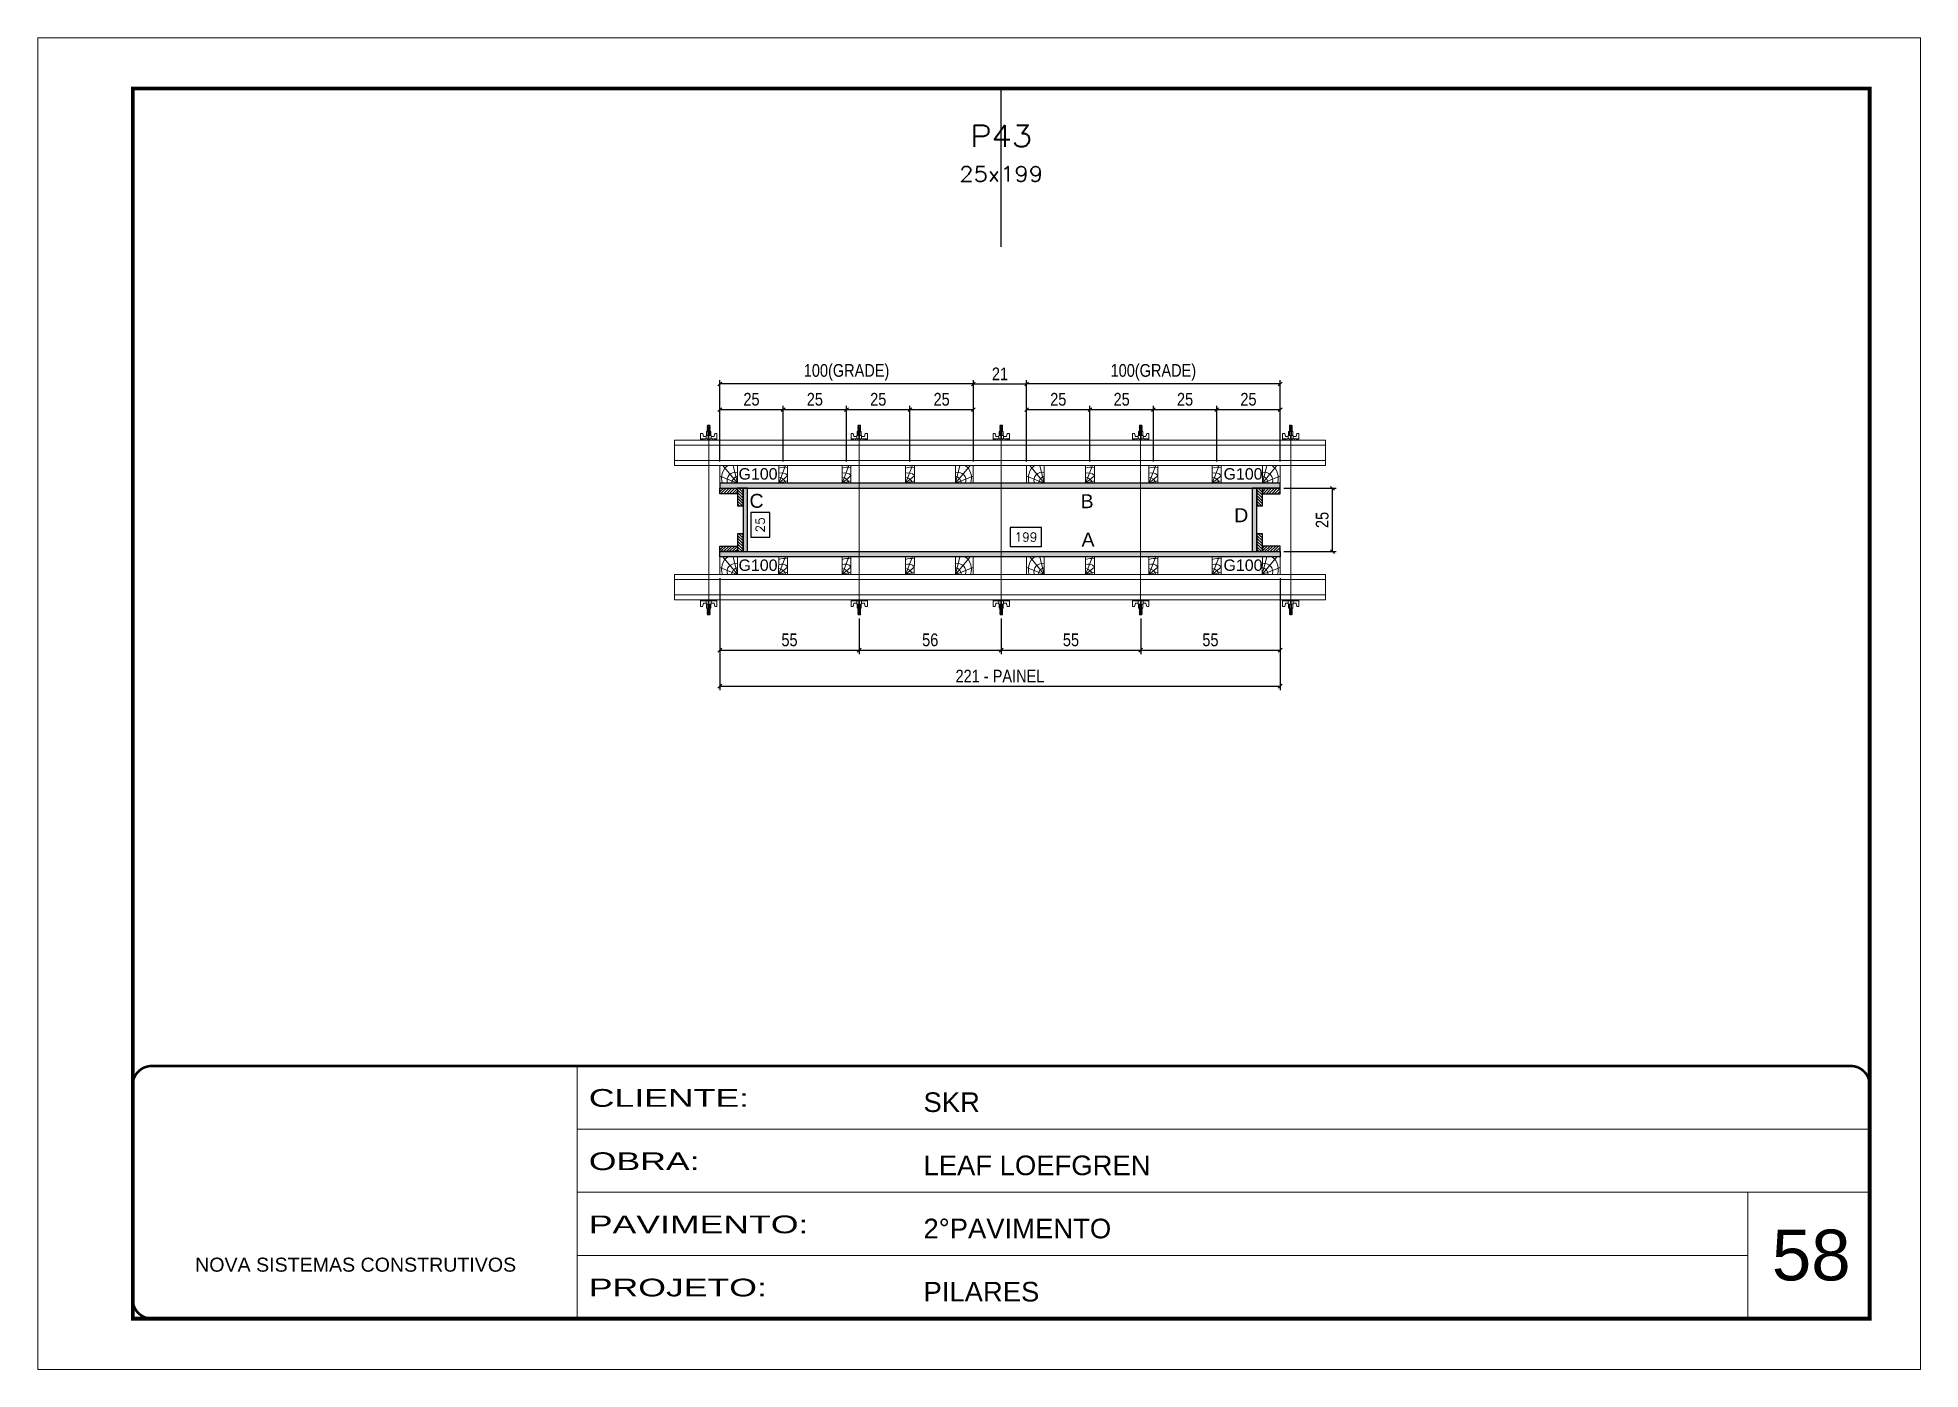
# Model space of a CAD drawing. Extents: x 14400 to 27878, y -21631 to 6985.
# Drawn here: x 15998 to 17483, y -10145 to -9095 of the extents above; entities that cross this region are included whole.
import ezdxf
from ezdxf.enums import TextEntityAlignment as Align

# ---------------------------------------------------------------- set-up
doc = ezdxf.new("R2010")
doc.units = 0
for name, pattern in [('CONTINUO', [0]), ('DASHED', [0.75, 0.5, -0.25]), ('HIDDEN', [0.375, 0.25, -0.125])]:
    doc.linetypes.add(name, pattern=pattern)
for name, color, linetype, lineweight in [('CARIMBO', 255, 'Continuous', 9), ('Folhas', 255, 'Continuous', 9), ('Hachura', 251, 'Continuous', 9), ('Madeira', 126, 'Continuous', 18), ('Perfil Metálico', 224, 'Continuous', 18), ('SARRAFO DE PRESSAO', 251, 'DASHED', 9), ('Texto Seção', 7, 'Continuous', 15)]:
    doc.layers.add(name, color=color, linetype=linetype, lineweight=lineweight)
for name, color, linetype in [('CHAPA', 1, 'Continuous'), ('COTA', 241, 'Continuous'), ('SARRAFO', 251, 'Continuous'), ('Texto de Titulo', 7, 'Continuous'), ('Texto Qtd Sarr', 242, 'Continuous'), ('TEXTO_GERAL', 7, 'Continuous')]:
    doc.layers.add(name, color=color, linetype=linetype)
doc.styles.add('ARIAL', font='arial.ttf')
doc.styles.add('COTA TECNICA 2X', font='techl___.ttf', dxfattribs={"height": 10})
doc.styles.add('ROMANS', font='romans.shx')
doc.styles.add('SANSSERIF', font='sas_____.pfb')
doc.styles.add('Tecnologia', font='')
doc.styles.get('Tecnologia').set_extended_font_data('Forgotten Futurist')
doc.dimstyles.new('SECAO PILAR', dxfattribs={"dimtxt": 10, "dimasz": 3, "dimexe": 3, "dimexo": 3, "dimgap": 3, "dimtad": 1, "dimdec": 1, "dimlfac": 0.5, "dimzin": 12, "dimdsep": 46, "dimtxsty": 'COTA TECNICA 2X', "dimblk1": 'OBLIQUE', "dimblk2": 'OBLIQUE', "dimsah": 1, "dimcen": 0.9, "dimclrd": 256, "dimclre": 256, "dimclrt": 256, "dimadec": 1, "dimazin": 3, "dimtfac": 1, "dimtdec": 1, "dimtmove": 0, "dimatfit": 3, "dimfxl": 1, "dimtolj": 1, "dimtzin": 12, "dimarcsym": 0})
doc.dimstyles.new('SECÇÃO 2', dxfattribs={"dimtxt": 7, "dimasz": 6, "dimexe": 0.18, "dimexo": 2, "dimgap": -4, "dimtad": 3, "dimdec": 1, "dimlfac": 0.5, "dimzin": 12, "dimdsep": 46, "dimtxsty": 'ROMANS', "dimblk": 'ARCHTICK', "dimcen": 0.09, "dimse1": 1, "dimse2": 1, "dimsd1": 1, "dimsd2": 1, "dimclrd": 180, "dimclre": 5, "dimclrt": 1, "dimadec": 0, "dimazin": 3, "dimtfac": 1, "dimtdec": 1, "dimtofl": 0, "dimtmove": 0, "dimatfit": 3, "dimldrblk": 'ARCHTICK', "dimfxl": 1, "dimtolj": 1, "dimtzin": 0, "dimarcsym": 0})

msp = doc.modelspace()

# ---------------------------------------------------------------- texts
at = {"layer": 'CARIMBO', "style": 'ARIAL'}
msp.add_text('58', height=40, dxfattribs=at).set_placement((17366.33, -10075.18))
at = {"layer": 'TEXTO_GERAL', "color": 0, "linetype": 'Continuous', "style": 'SANSSERIF'}
for p in [(16551.32, -9439.28), (16933.87, -9439.28), (16551.31, -9511.26), (16933.85, -9511.26)]:
    msp.add_text('G100', height=9, dxfattribs=at).set_placement(p, align=Align.MIDDLE_LEFT)
at = {"layer": 'TEXTO_GERAL', "style": 'ARIAL'}
for s, p in [('C', (16565.48, -9460.52)), ('B', (16826.23, -9460.83)), ('D', (16947.83, -9471.85)), ('A', (16826.98, -9491.06))]:
    msp.add_text(s, height=11, dxfattribs=at).set_placement(p, align=Align.MIDDLE_CENTER)

# ---------------------------------------------------------------- blocks, each defined once
blk = doc.blocks.new('9999999999')
at = {"color": 30, "linetype": 'CONTINUO'}
for p, q in [((98564.6, 34230.2), (98564.6, 34429.4)), ((98564.6, 34379.6), (99584, 34379.6)), ((98564.6, 34329.8), (99488, 34329.8)), ((99584, 34329.8), (99488, 34329.8)), ((99488, 34329.8), (99488, 34230.2)), ((98564.6, 34280), (99488, 34280))]:
    blk.add_line(p, q, dxfattribs=at)
at = {"color": 30, "linetype": 'CONTINUO', "const_width": 2}
blk.add_lwpolyline([(99584, 34230.2), (99584, 34414.4, 0.414214), (99569, 34429.4), (98229, 34429.4, 0.414214), (98214, 34414.4), (98214, 34245.2, 0.414214), (98229, 34230.2), (99584, 34230.2)], format="xyb", dxfattribs=at)
at = {"layer": 'Folhas'}
blk.add_lwpolyline([(98139, 34190.2), (99624, 34190.2), (99624, 35240.2), (98139, 35240.2)], close=True, dxfattribs=at)
at = {"layer": 'Folhas', "color": 30, "const_width": 3}
blk.add_lwpolyline([(98214, 34230.2), (99584, 34230.2), (99584, 35200.2), (98214, 35200.2)], close=True, dxfattribs=at)
at = {"color": 7, "linetype": 'Continuous', "ltscale": 5, "style": 'ARIAL'}
for s, height, p in [('SKR', 15.48, (98837.7, 34393.1)), ('LEAF LOEFGREN', 15.483, (98837.7, 34343.3)), ('2°PAVIMENTO', 15.483, (98837.7, 34293.5)), ('NOVA SISTEMAS CONSTRUTIVOS', 11.059, (98263.2, 34267.2)), ('PILARES', 15.48, (98837.7, 34243.7))]:
    blk.add_text(s, height=height, dxfattribs=at).set_placement(p)
at = {"layer": 'Folhas', "color": 7, "style": 'Tecnologia', "width": 1.5}
for s, p in [('CLIENTE:', (98573.7, 34397.2)), ('OBRA:', (98573.7, 34347.3)), ('PAVIMENTO:', (98573.7, 34297.5)), ('PROJETO:', (98573.7, 34247.7))]:
    blk.add_text(s, height=14, dxfattribs=at).set_placement(p)
blk = doc.blocks.new('*D1756')
at = {"layer": 'COTA', "color": 180, "lineweight": -2, "transparency": 16777216}
for p, q in [((16575.9, -9469.8), (16560.9, -9469.8)), ((16560.9, -9469.8), (16560.9, -9489.2)), ((16575.9, -9489.2), (16575.9, -9469.8)), ((16560.9, -9489.2), (16575.9, -9489.2))]:
    blk.add_line(p, q, dxfattribs=at)
at = {"layer": 'Defpoints', "color": 0, "transparency": 16777216}
for p in [(16575.8, -9450.6), (16575.8, -9500.6), (16579.9, -9500.6)]:
    blk.add_point(p, dxfattribs=at)
at = {"layer": 'COTA', "color": 1, "transparency": 16777216, "insert": (16568.4, -9479.5), "char_height": 7, "attachment_point": 5, "rotation": 90, "style": 'ROMANS'}
blk.add_mtext('\\A1;25', dxfattribs=at)
blk = doc.blocks.new('_ArchTick')
at = {"color": 0, "linetype": 'ByBlock', "const_width": 0.15}
blk.add_lwpolyline([(-0.5, -0.5), (0.5, 0.5)], dxfattribs=at)
blk = doc.blocks.new('*D1757')
at = {"layer": 'COTA', "color": 180, "lineweight": -2, "transparency": 16777216}
for p, q in [((16790.3, -9481.6), (16765.6, -9481.6)), ((16765.6, -9481.6), (16765.6, -9496.6)), ((16790.3, -9496.6), (16790.3, -9481.6)), ((16765.6, -9496.6), (16790.3, -9496.6))]:
    blk.add_line(p, q, dxfattribs=at)
at = {"layer": 'Defpoints', "color": 0, "transparency": 16777216}
for p in [(16558.5, -9500.6), (16956.5, -9500.6), (16956.5, -9500.6)]:
    blk.add_point(p, dxfattribs=at)
at = {"layer": 'COTA', "color": 1, "transparency": 16777216, "insert": (16778, -9489.1), "char_height": 7, "attachment_point": 5, "style": 'ROMANS'}
blk.add_mtext('\\A1;199', dxfattribs=at)
blk = doc.blocks.new('_Oblique')
at = {"color": 0, "linetype": 'ByBlock', "lineweight": -2}
blk.add_line((-0.5, -0.5), (0.5, 0.5), dxfattribs=at)
blk = doc.blocks.new('*D1758')
at = {"layer": 'COTA', "lineweight": -2, "transparency": 16777216}
for p, q in [((16536.5, -9521.6), (16536.5, -9609.7)), ((16978.5, -9521.5), (16978.5, -9609.7)), ((16536.5, -9606.7), (16978.5, -9606.7))]:
    blk.add_line(p, q, dxfattribs=at)
at = {"layer": 'Defpoints', "color": 0, "transparency": 16777216}
for p in [(16536.5, -9518.6), (16978.5, -9518.5), (16978.5, -9606.7)]:
    blk.add_point(p, dxfattribs=at)
at = {"layer": 'COTA', "lineweight": -2, "transparency": 16777216, "xscale": 3, "yscale": 3, "zscale": 3, "rotation": 180}
blk.add_blockref('_Oblique', (16536.5, -9606.7), dxfattribs=at)
at = {"layer": 'COTA', "lineweight": -2, "transparency": 16777216, "xscale": 3, "yscale": 3, "zscale": 3}
blk.add_blockref('_Oblique', (16978.5, -9606.7), dxfattribs=at)
at = {"layer": 'COTA', "transparency": 16777216, "insert": (16757.5, -9598.7), "char_height": 10, "attachment_point": 5, "style": 'COTA TECNICA 2X'}
blk.add_mtext('\\A1;221 - PAINEL', dxfattribs=at)
blk = doc.blocks.new('*D1759')
at = {"layer": 'COTA', "lineweight": -2, "transparency": 16777216}
for p, q in [((16536.5, -9521.6), (16536.5, -9581.3)), ((16646.5, -9553.3), (16646.5, -9581.3)), ((16536.5, -9578.3), (16646.5, -9578.3))]:
    blk.add_line(p, q, dxfattribs=at)
at = {"layer": 'Defpoints', "color": 0, "transparency": 16777216}
for p in [(16536.5, -9518.6), (16646.5, -9550.3), (16646.5, -9578.3)]:
    blk.add_point(p, dxfattribs=at)
at = {"layer": 'COTA', "lineweight": -2, "transparency": 16777216, "xscale": 3, "yscale": 3, "zscale": 3, "rotation": 180}
blk.add_blockref('_Oblique', (16536.5, -9578.3), dxfattribs=at)
at = {"layer": 'COTA', "lineweight": -2, "transparency": 16777216, "xscale": 3, "yscale": 3, "zscale": 3}
blk.add_blockref('_Oblique', (16646.5, -9578.3), dxfattribs=at)
at = {"layer": 'COTA', "transparency": 16777216, "insert": (16591.5, -9570.2), "char_height": 10, "attachment_point": 5, "style": 'COTA TECNICA 2X'}
blk.add_mtext('\\A1;55', dxfattribs=at)
blk = doc.blocks.new('*D1760')
at = {"layer": 'COTA', "lineweight": -2, "transparency": 16777216}
for p, q in [((16978.5, -9521.6), (16978.5, -9581.3)), ((16868.5, -9553.3), (16868.5, -9581.3)), ((16868.5, -9578.3), (16978.5, -9578.3))]:
    blk.add_line(p, q, dxfattribs=at)
at = {"layer": 'Defpoints', "color": 0, "transparency": 16777216}
for p in [(16978.5, -9518.6), (16868.5, -9550.3), (16978.5, -9578.3)]:
    blk.add_point(p, dxfattribs=at)
at = {"layer": 'COTA', "lineweight": -2, "transparency": 16777216, "xscale": 3, "yscale": 3, "zscale": 3, "rotation": 180}
blk.add_blockref('_Oblique', (16868.5, -9578.3), dxfattribs=at)
at = {"layer": 'COTA', "lineweight": -2, "transparency": 16777216, "xscale": 3, "yscale": 3, "zscale": 3}
blk.add_blockref('_Oblique', (16978.5, -9578.3), dxfattribs=at)
at = {"layer": 'COTA', "transparency": 16777216, "insert": (16923.5, -9570.2), "char_height": 10, "attachment_point": 5, "style": 'COTA TECNICA 2X'}
blk.add_mtext('\\A1;55', dxfattribs=at)
blk = doc.blocks.new('C')
at = {"layer": 'Hachura', "color": 0}
for p, q in [((0, 3.22), (0, -3.22)), ((0.45, 3.22), (0, 3.22)), ((0.46, 3.16), (0, 3.16)), ((0.46, 3.05), (0, 3.05)), ((0.46, 2.88), (0, 2.88)), ((0, 2.75), (0, -1.16)), ((0.46, 2.65), (0, 2.65)), ((0.46, 2.23), (0, 2.23)), ((0.46, 1.51), (0, 1.51)), ((0.39, 0.49), (0.17, 0.49)), ((0.45, -3.23), (0.45, 3.22)), ((0.45, 3.22), (2.58, 3.22)), ((1.74, 0.97), (0.45, 0.97)), ((1.45, 0.1), (0.45, 0.1)), ((1.35, 1.94), (1.35, 0.96)), ((2.58, 2.39), (1.47, 2.09)), ((1.74, -0.97), (1.74, 0.97)), ((1.74, 0.97), (1.74, 0.84)), ((1.74, 0.97), (1.74, 0.84)), ((1.74, 0.84), (3.35, 0.84)), ((3.35, 0.45), (1.74, 0.45)), ((2.58, 3.22), (2.58, 2.39)), ((3.32, 0.84), (3.32, -0.84)), ((3.35, 0.84), (3.35, -0.84)), ((3.68, 0.45), (3.35, 0.45)), ((3.84, -0.52), (3.35, 0.45)), ((3.35, 0.06), (3.67, -0.57)), ((3.68, 0.45), (4.16, -0.52)), ((3.72, 0.5), (4.25, -0.57)), ((4.37, -0.55), (3.83, 0.53)), ((4.15, 0.45), (3.93, 0.45)), ((4.42, -0.52), (3.93, 0.45)), ((4.15, 0.45), (4.26, 0.45)), ((4.26, 0.45), (4.74, -0.52)), ((4.3, 0.5), (4.83, -0.57)), ((4.95, -0.55), (4.41, 0.53)), ((4.51, 0.45), (4.84, 0.45)), ((5, -0.52), (4.51, 0.45)), ((4.84, 0.45), (5.32, -0.52)), ((4.88, 0.5), (5.41, -0.57)), ((5.53, -0.55), (4.99, 0.53)), ((5.58, -0.52), (5.09, 0.45)), ((5.42, 0.45), (5.09, 0.45)), ((5.58, -0.52), (5.09, 0.45)), ((5.42, 0.45), (5.74, -0.19)), ((5.46, 0.5), (5.74, -0.07)), ((5.74, 0.19), (5.57, 0.53)), ((5.74, 0.32), (5.68, 0.45)), ((5.68, 0.45), (5.74, 0.45)), ((5.74, 0.45), (5.9, 0.29)), ((5.74, 0.45), (5.74, -0.52)), ((5.9, -0.36), (5.9, 0.29)), ((0.45, 0), (0, 0)), ((0.46, -1.52), (0, -1.52)), ((0.46, -2.23), (0, -2.23)), ((0.46, -2.65), (0, -2.65)), ((0.46, -2.88), (0, -2.88)), ((0.46, -3.05), (0, -3.05)), ((0.46, -3.16), (0, -3.16)), ((0, -3.22), (2.57, -3.22)), ((0.08, -0.48), (0.29, -0.48)), ((0.29, -0.48), (0.4, -0.48)), ((0.45, 0), (0.45, -0.97)), ((0.45, -0.16), (1.45, -0.16)), ((0.45, -0.65), (0.45, -0.32)), ((0.45, -3.23), (0.45, -0.65)), ((0.45, -0.97), (1.74, -0.97)), ((1.35, -1.94), (1.35, -0.97)), ((2.58, -2.39), (1.47, -2.1)), ((3.35, -0.32), (1.74, -0.32)), ((3.35, -0.84), (1.74, -0.84)), ((2.58, -3.23), (2.58, -2.39)), ((3.35, -0.07), (3.58, -0.52)), ((3.35, -0.52), (3.58, -0.52)), ((3.84, -0.52), (4.16, -0.52)), ((4.42, -0.52), (4.74, -0.52)), ((4.63, -0.52), (4.74, -0.52)), ((5, -0.52), (5.32, -0.52)), ((5.58, -0.52), (5.74, -0.52)), ((5.74, -0.52), (5.9, -0.36)), ((5.74, -0.52), (5.74, -0.52))]:
    blk.add_line(p, q, dxfattribs=at)
for centre, radius, start, end in [((1.52, 1.94), 0.161, 104.74356, 180), ((1.44, -0.03), 0.129, 272.69497, 87.30503), ((3.81, 0.39), 0.143, 25.56881, 154.43119), ((4.39, 0.39), 0.143, 25.56881, 154.43119), ((4.97, 0.39), 0.143, 25.56881, 154.43119), ((5.55, 0.39), 0.143, 25.56881, 154.43119), ((0.17, -0.37), 0.174, 221.74404, 317.85924), ((1.52, -1.94), 0.161, 180, 255.25644), ((3.71, -0.4), 0.174, 222.14076, 318.25596), ((4.29, -0.4), 0.174, 222.14076, 318.25596), ((4.87, -0.4), 0.174, 222.14076, 318.25596), ((5.45, -0.4), 0.174, 222.14076, 318.25596), ((5.61, -0.4), 0.174, 317.85924, 318.25596)]:
    blk.add_arc(centre, radius, start, end, dxfattribs=at)
blk = doc.blocks.new('*D1761')
at = {"layer": 'COTA', "lineweight": -2, "transparency": 16777216}
for p, q in [((16758.5, -9553.3), (16758.5, -9581.3)), ((16868.5, -9553.3), (16868.5, -9581.3)), ((16758.5, -9578.3), (16868.5, -9578.3))]:
    blk.add_line(p, q, dxfattribs=at)
at = {"layer": 'Defpoints', "color": 0, "transparency": 16777216}
for p in [(16758.5, -9550.3), (16868.5, -9550.3), (16868.5, -9578.3)]:
    blk.add_point(p, dxfattribs=at)
at = {"layer": 'COTA', "lineweight": -2, "transparency": 16777216, "xscale": 3, "yscale": 3, "zscale": 3, "rotation": 180}
blk.add_blockref('_Oblique', (16758.5, -9578.3), dxfattribs=at)
at = {"layer": 'COTA', "lineweight": -2, "transparency": 16777216, "xscale": 3, "yscale": 3, "zscale": 3}
blk.add_blockref('_Oblique', (16868.5, -9578.3), dxfattribs=at)
at = {"layer": 'COTA', "transparency": 16777216, "insert": (16813.5, -9570.2), "char_height": 10, "attachment_point": 5, "style": 'COTA TECNICA 2X'}
blk.add_mtext('\\A1;55', dxfattribs=at)
blk = doc.blocks.new('*D1762')
at = {"layer": 'COTA', "lineweight": -2, "transparency": 16777216}
for p, q in [((16981.5, -9450.6), (17022.8, -9450.6)), ((17019.8, -9500.6), (17019.8, -9450.6)), ((16981.5, -9500.6), (17022.8, -9500.6))]:
    blk.add_line(p, q, dxfattribs=at)
at = {"layer": 'Defpoints', "color": 0, "transparency": 16777216}
for p in [(16978.5, -9450.6), (17019.8, -9450.6), (16978.5, -9500.6)]:
    blk.add_point(p, dxfattribs=at)
at = {"layer": 'COTA', "lineweight": -2, "transparency": 16777216, "xscale": 3, "yscale": 3, "zscale": 3}
for p, rotation in [((17019.8, -9450.6), 90), ((17019.8, -9500.6), 270)]:
    blk.add_blockref('_Oblique', p, dxfattribs=dict(at, rotation=rotation))
at = {"layer": 'COTA', "transparency": 16777216, "insert": (17011.7, -9475.6), "char_height": 10, "attachment_point": 5, "rotation": 90, "style": 'COTA TECNICA 2X'}
blk.add_mtext('\\A1;25', dxfattribs=at)
blk = doc.blocks.new('*D1763')
at = {"layer": 'COTA', "lineweight": -2, "transparency": 16777216}
for p, q in [((16646.5, -9553.3), (16646.5, -9581.3)), ((16758.5, -9553.3), (16758.5, -9581.3)), ((16646.5, -9578.3), (16758.5, -9578.3))]:
    blk.add_line(p, q, dxfattribs=at)
at = {"layer": 'Defpoints', "color": 0, "transparency": 16777216}
for p in [(16646.5, -9550.3), (16758.5, -9550.3), (16758.5, -9578.3)]:
    blk.add_point(p, dxfattribs=at)
at = {"layer": 'COTA', "lineweight": -2, "transparency": 16777216, "xscale": 3, "yscale": 3, "zscale": 3, "rotation": 180}
blk.add_blockref('_Oblique', (16646.5, -9578.3), dxfattribs=at)
at = {"layer": 'COTA', "lineweight": -2, "transparency": 16777216, "xscale": 3, "yscale": 3, "zscale": 3}
blk.add_blockref('_Oblique', (16758.5, -9578.3), dxfattribs=at)
at = {"layer": 'COTA', "transparency": 16777216, "insert": (16702.5, -9570.2), "char_height": 10, "attachment_point": 5, "style": 'COTA TECNICA 2X'}
blk.add_mtext('\\A1;56', dxfattribs=at)
blk = doc.blocks.new('PONTALETE')
at = {"layer": 'Madeira'}
for q in [(2.71, 7), (7, 5.76), (7, 1.74)]:
    blk.add_line((0, 0), q, dxfattribs=at)
blk.add_lwpolyline([(0, 0), (7, 0), (7, 7), (0, 7)], close=True, dxfattribs=at)
for centre, radius, start, end in [((2.04, 0.06), 6.23, 37.28179, 109.09128), ((1.09, 0.9), 3.19, 343.60304, 109.98471), ((-0.21, -0.78), 3.09, 14.63219, 86.0383)]:
    blk.add_arc(centre, radius, start, end, dxfattribs=at)
blk = doc.blocks.new('MEIO PONTALETE')
at = {"layer": 'Madeira'}
for q in [(2.71, 7), (3.5, 2.88), (3.5, 0.87)]:
    blk.add_line((0, 0), q, dxfattribs=at)
blk.add_lwpolyline([(0, 0), (3.5, 0), (3.5, 7), (0, 7)], close=True, dxfattribs=at)
for centre, radius, start, end in [((2.04, 0.06), 6.23, 76.44987, 109.09128), ((1.09, 0.9), 3.19, 40.90626, 109.98471), ((-0.21, -0.78), 3.09, 14.63219, 86.0383)]:
    blk.add_arc(centre, radius, start, end, dxfattribs=at)
blk = doc.blocks.new('*D1752')
at = {"layer": 'COTA', "lineweight": -2, "transparency": 16777216}
for p, q in [((16778.5, -9429.6), (16778.5, -9385.6)), ((16778.5, -9388.6), (16828.5, -9388.6)), ((16828.5, -9429.6), (16828.5, -9385.6))]:
    blk.add_line(p, q, dxfattribs=at)
at = {"layer": 'Defpoints', "color": 0, "transparency": 16777216}
for p in [(16828.5, -9388.6), (16778.5, -9432.6), (16828.5, -9432.6)]:
    blk.add_point(p, dxfattribs=at)
at = {"layer": 'COTA', "lineweight": -2, "transparency": 16777216, "xscale": 3, "yscale": 3, "zscale": 3, "rotation": 180}
blk.add_blockref('_Oblique', (16778.5, -9388.6), dxfattribs=at)
at = {"layer": 'COTA', "lineweight": -2, "transparency": 16777216, "xscale": 3, "yscale": 3, "zscale": 3}
blk.add_blockref('_Oblique', (16828.5, -9388.6), dxfattribs=at)
at = {"layer": 'COTA', "transparency": 16777216, "insert": (16803.5, -9380.5), "char_height": 10, "attachment_point": 5, "style": 'COTA TECNICA 2X'}
blk.add_mtext('\\A1;25', dxfattribs=at)
blk = doc.blocks.new('*D1753')
at = {"layer": 'COTA', "lineweight": -2, "transparency": 16777216}
for p, q in [((16778.5, -9429.6), (16778.5, -9365.4)), ((16978.5, -9368.4), (16778.5, -9368.4)), ((16978.5, -9429.6), (16978.5, -9365.4))]:
    blk.add_line(p, q, dxfattribs=at)
at = {"layer": 'Defpoints', "color": 0, "transparency": 16777216}
for p in [(16778.5, -9368.4), (16778.5, -9432.6), (16978.5, -9432.6)]:
    blk.add_point(p, dxfattribs=at)
at = {"layer": 'COTA', "lineweight": -2, "transparency": 16777216, "xscale": 3, "yscale": 3, "zscale": 3, "rotation": 180}
blk.add_blockref('_Oblique', (16778.5, -9368.4), dxfattribs=at)
at = {"layer": 'COTA', "lineweight": -2, "transparency": 16777216, "xscale": 3, "yscale": 3, "zscale": 3}
blk.add_blockref('_Oblique', (16978.5, -9368.4), dxfattribs=at)
at = {"layer": 'COTA', "transparency": 16777216, "insert": (16878.5, -9359.2), "char_height": 10, "attachment_point": 5, "style": 'COTA TECNICA 2X'}
blk.add_mtext('\\A1;100(GRADE)', dxfattribs=at)
blk = doc.blocks.new('*D1764')
at = {"layer": 'COTA', "lineweight": -2, "transparency": 16777216}
for p, q in [((16828.5, -9429.6), (16828.5, -9385.6)), ((16828.5, -9388.6), (16878.5, -9388.6)), ((16878.5, -9429.6), (16878.5, -9385.6))]:
    blk.add_line(p, q, dxfattribs=at)
at = {"layer": 'Defpoints', "color": 0, "transparency": 16777216}
for p in [(16878.5, -9388.6), (16828.5, -9432.6), (16878.5, -9432.6)]:
    blk.add_point(p, dxfattribs=at)
at = {"layer": 'COTA', "lineweight": -2, "transparency": 16777216, "xscale": 3, "yscale": 3, "zscale": 3, "rotation": 180}
blk.add_blockref('_Oblique', (16828.5, -9388.6), dxfattribs=at)
at = {"layer": 'COTA', "lineweight": -2, "transparency": 16777216, "xscale": 3, "yscale": 3, "zscale": 3}
blk.add_blockref('_Oblique', (16878.5, -9388.6), dxfattribs=at)
at = {"layer": 'COTA', "transparency": 16777216, "insert": (16853.5, -9380.5), "char_height": 10, "attachment_point": 5, "style": 'COTA TECNICA 2X'}
blk.add_mtext('\\A1;25', dxfattribs=at)
blk = doc.blocks.new('*D1765')
at = {"layer": 'COTA', "lineweight": -2, "transparency": 16777216}
for p, q in [((16878.5, -9429.6), (16878.5, -9385.6)), ((16878.5, -9388.6), (16928.5, -9388.6)), ((16928.5, -9429.6), (16928.5, -9385.6))]:
    blk.add_line(p, q, dxfattribs=at)
at = {"layer": 'Defpoints', "color": 0, "transparency": 16777216}
for p in [(16928.5, -9388.6), (16878.5, -9432.6), (16928.5, -9432.6)]:
    blk.add_point(p, dxfattribs=at)
at = {"layer": 'COTA', "lineweight": -2, "transparency": 16777216, "xscale": 3, "yscale": 3, "zscale": 3, "rotation": 180}
blk.add_blockref('_Oblique', (16878.5, -9388.6), dxfattribs=at)
at = {"layer": 'COTA', "lineweight": -2, "transparency": 16777216, "xscale": 3, "yscale": 3, "zscale": 3}
blk.add_blockref('_Oblique', (16928.5, -9388.6), dxfattribs=at)
at = {"layer": 'COTA', "transparency": 16777216, "insert": (16903.5, -9380.5), "char_height": 10, "attachment_point": 5, "style": 'COTA TECNICA 2X'}
blk.add_mtext('\\A1;25', dxfattribs=at)
blk = doc.blocks.new('*D1766')
at = {"layer": 'COTA', "lineweight": -2, "transparency": 16777216}
for p, q in [((16928.5, -9429.6), (16928.5, -9385.6)), ((16928.5, -9388.6), (16978.5, -9388.6)), ((16978.5, -9429.6), (16978.5, -9385.6))]:
    blk.add_line(p, q, dxfattribs=at)
at = {"layer": 'Defpoints', "color": 0, "transparency": 16777216}
for p in [(16978.5, -9388.6), (16928.5, -9432.6), (16978.5, -9432.6)]:
    blk.add_point(p, dxfattribs=at)
at = {"layer": 'COTA', "lineweight": -2, "transparency": 16777216, "xscale": 3, "yscale": 3, "zscale": 3, "rotation": 180}
blk.add_blockref('_Oblique', (16928.5, -9388.6), dxfattribs=at)
at = {"layer": 'COTA', "lineweight": -2, "transparency": 16777216, "xscale": 3, "yscale": 3, "zscale": 3}
blk.add_blockref('_Oblique', (16978.5, -9388.6), dxfattribs=at)
at = {"layer": 'COTA', "transparency": 16777216, "insert": (16953.5, -9380.5), "char_height": 10, "attachment_point": 5, "style": 'COTA TECNICA 2X'}
blk.add_mtext('\\A1;25', dxfattribs=at)
blk = doc.blocks.new('*D1754')
at = {"layer": 'COTA', "lineweight": -2, "transparency": 16777216}
for p, q in [((16536.5, -9429.6), (16536.5, -9385.6)), ((16536.5, -9388.6), (16586.5, -9388.6)), ((16586.5, -9429.6), (16586.5, -9385.6))]:
    blk.add_line(p, q, dxfattribs=at)
at = {"layer": 'Defpoints', "color": 0, "transparency": 16777216}
for p in [(16586.5, -9388.6), (16536.5, -9432.6), (16586.5, -9432.6)]:
    blk.add_point(p, dxfattribs=at)
at = {"layer": 'COTA', "lineweight": -2, "transparency": 16777216, "xscale": 3, "yscale": 3, "zscale": 3, "rotation": 180}
blk.add_blockref('_Oblique', (16536.5, -9388.6), dxfattribs=at)
at = {"layer": 'COTA', "lineweight": -2, "transparency": 16777216, "xscale": 3, "yscale": 3, "zscale": 3}
blk.add_blockref('_Oblique', (16586.5, -9388.6), dxfattribs=at)
at = {"layer": 'COTA', "transparency": 16777216, "insert": (16561.5, -9380.5), "char_height": 10, "attachment_point": 5, "style": 'COTA TECNICA 2X'}
blk.add_mtext('\\A1;25', dxfattribs=at)
blk = doc.blocks.new('*D1755')
at = {"layer": 'COTA', "lineweight": -2, "transparency": 16777216}
for p, q in [((16536.5, -9429.6), (16536.5, -9365.4)), ((16736.5, -9368.4), (16536.5, -9368.4)), ((16736.5, -9429.6), (16736.5, -9365.4))]:
    blk.add_line(p, q, dxfattribs=at)
at = {"layer": 'Defpoints', "color": 0, "transparency": 16777216}
for p in [(16536.5, -9368.4), (16536.5, -9432.6), (16736.5, -9432.6)]:
    blk.add_point(p, dxfattribs=at)
at = {"layer": 'COTA', "lineweight": -2, "transparency": 16777216, "xscale": 3, "yscale": 3, "zscale": 3, "rotation": 180}
blk.add_blockref('_Oblique', (16536.5, -9368.4), dxfattribs=at)
at = {"layer": 'COTA', "lineweight": -2, "transparency": 16777216, "xscale": 3, "yscale": 3, "zscale": 3}
blk.add_blockref('_Oblique', (16736.5, -9368.4), dxfattribs=at)
at = {"layer": 'COTA', "transparency": 16777216, "insert": (16636.5, -9359.2), "char_height": 10, "attachment_point": 5, "style": 'COTA TECNICA 2X'}
blk.add_mtext('\\A1;100(GRADE)', dxfattribs=at)
blk = doc.blocks.new('*D1767')
at = {"layer": 'COTA', "lineweight": -2, "transparency": 16777216}
for p, q in [((16586.5, -9429.6), (16586.5, -9385.6)), ((16586.5, -9388.6), (16636.5, -9388.6)), ((16636.5, -9429.6), (16636.5, -9385.6))]:
    blk.add_line(p, q, dxfattribs=at)
at = {"layer": 'Defpoints', "color": 0, "transparency": 16777216}
for p in [(16636.5, -9388.6), (16586.5, -9432.6), (16636.5, -9432.6)]:
    blk.add_point(p, dxfattribs=at)
at = {"layer": 'COTA', "lineweight": -2, "transparency": 16777216, "xscale": 3, "yscale": 3, "zscale": 3, "rotation": 180}
blk.add_blockref('_Oblique', (16586.5, -9388.6), dxfattribs=at)
at = {"layer": 'COTA', "lineweight": -2, "transparency": 16777216, "xscale": 3, "yscale": 3, "zscale": 3}
blk.add_blockref('_Oblique', (16636.5, -9388.6), dxfattribs=at)
at = {"layer": 'COTA', "transparency": 16777216, "insert": (16611.5, -9380.5), "char_height": 10, "attachment_point": 5, "style": 'COTA TECNICA 2X'}
blk.add_mtext('\\A1;25', dxfattribs=at)
blk = doc.blocks.new('*D1768')
at = {"layer": 'COTA', "lineweight": -2, "transparency": 16777216}
for p, q in [((16636.5, -9429.6), (16636.5, -9385.6)), ((16636.5, -9388.6), (16686.5, -9388.6)), ((16686.5, -9429.6), (16686.5, -9385.6))]:
    blk.add_line(p, q, dxfattribs=at)
at = {"layer": 'Defpoints', "color": 0, "transparency": 16777216}
for p in [(16686.5, -9388.6), (16636.5, -9432.6), (16686.5, -9432.6)]:
    blk.add_point(p, dxfattribs=at)
at = {"layer": 'COTA', "lineweight": -2, "transparency": 16777216, "xscale": 3, "yscale": 3, "zscale": 3, "rotation": 180}
blk.add_blockref('_Oblique', (16636.5, -9388.6), dxfattribs=at)
at = {"layer": 'COTA', "lineweight": -2, "transparency": 16777216, "xscale": 3, "yscale": 3, "zscale": 3}
blk.add_blockref('_Oblique', (16686.5, -9388.6), dxfattribs=at)
at = {"layer": 'COTA', "transparency": 16777216, "insert": (16661.5, -9380.5), "char_height": 10, "attachment_point": 5, "style": 'COTA TECNICA 2X'}
blk.add_mtext('\\A1;25', dxfattribs=at)
blk = doc.blocks.new('*D1769')
at = {"layer": 'COTA', "lineweight": -2, "transparency": 16777216}
for p, q in [((16686.5, -9429.6), (16686.5, -9385.6)), ((16686.5, -9388.6), (16736.5, -9388.6)), ((16736.5, -9429.6), (16736.5, -9385.6))]:
    blk.add_line(p, q, dxfattribs=at)
at = {"layer": 'Defpoints', "color": 0, "transparency": 16777216}
for p in [(16736.5, -9388.6), (16686.5, -9432.6), (16736.5, -9432.6)]:
    blk.add_point(p, dxfattribs=at)
at = {"layer": 'COTA', "lineweight": -2, "transparency": 16777216, "xscale": 3, "yscale": 3, "zscale": 3, "rotation": 180}
blk.add_blockref('_Oblique', (16686.5, -9388.6), dxfattribs=at)
at = {"layer": 'COTA', "lineweight": -2, "transparency": 16777216, "xscale": 3, "yscale": 3, "zscale": 3}
blk.add_blockref('_Oblique', (16736.5, -9388.6), dxfattribs=at)
at = {"layer": 'COTA', "transparency": 16777216, "insert": (16711.5, -9380.5), "char_height": 10, "attachment_point": 5, "style": 'COTA TECNICA 2X'}
blk.add_mtext('\\A1;25', dxfattribs=at)
blk = doc.blocks.new('*D1770')
at = {"layer": 'COTA', "lineweight": -2, "transparency": 16777216}
for p, q in [((16736.5, -9429.6), (16736.5, -9365.4)), ((16736.5, -9368.4), (16778.5, -9368.4)), ((16778.5, -9429.6), (16778.5, -9365.4))]:
    blk.add_line(p, q, dxfattribs=at)
at = {"layer": 'Defpoints', "color": 0, "transparency": 16777216}
for p in [(16778.5, -9368.4), (16736.5, -9432.6), (16778.5, -9432.6)]:
    blk.add_point(p, dxfattribs=at)
at = {"layer": 'COTA', "lineweight": -2, "transparency": 16777216, "xscale": 3, "yscale": 3, "zscale": 3, "rotation": 180}
blk.add_blockref('_Oblique', (16736.5, -9368.4), dxfattribs=at)
at = {"layer": 'COTA', "lineweight": -2, "transparency": 16777216, "xscale": 3, "yscale": 3, "zscale": 3}
blk.add_blockref('_Oblique', (16778.5, -9368.4), dxfattribs=at)
at = {"layer": 'COTA', "transparency": 16777216, "insert": (16757.5, -9360.4), "char_height": 10, "attachment_point": 5, "style": 'COTA TECNICA 2X'}
blk.add_mtext('\\A1;21', dxfattribs=at)
blk = doc.blocks.new('titulo1')
at = {"layer": 'Defpoints', "color": 252, "linetype": 'HIDDEN', "ltscale": 2}
blk.add_line((0, 0), (0, 125), dxfattribs=at)
at = {"layer": 'Defpoints', "style": 'ROMANS', "oblique": 15}
blk.add_attdef('FOLHA', text='', height=10, dxfattribs=at).set_placement((0, 15.6), align=Align.MIDDLE_CENTER)
at = {"layer": 'Texto Qtd Sarr', "color": 3, "style": 'ROMANS', "oblique": 15}
for tag, height, p in [('TITULO', 17, (0, 71.4)), ('SEÇÃO', 12, (0, 41.5))]:
    blk.add_attdef(tag, text='', height=height, dxfattribs=at).set_placement(p, align=Align.MIDDLE_CENTER)

# ---------------------------------------------------------------- dimensions: what is measured, and where the dimension line sits
at = {"layer": 'COTA'}
for base, p1, p2, text, picture, middle in [((16536.48, -9368.44), (16736.48, -9432.59), (16536.48, -9432.56), '<>(GRADE)', '*D1755', (16636.48, -9359.22)), ((16778.49, -9368.44), (16978.48, -9432.59), (16778.49, -9432.56), '<>(GRADE)', '*D1753', (16878.49, -9359.22)), ((16978.47, -9606.74), (16536.47, -9518.57), (16978.47, -9518.53), '<> - PAINEL', '*D1758', (16757.47, -9598.66))]:
    dim = msp.add_linear_dim(base=base, p1=p1, p2=p2, text=text, dimstyle='SECAO PILAR', dxfattribs=at)
    dim.commit()
    dim.dimension.update_dxf_attribs({"geometry": picture, "text_midpoint": middle})
for base, p1, p2, picture, middle in [((16778.49, -9368.44), (16736.48, -9432.61), (16778.49, -9432.56), '*D1770', (16757.48, -9360.38)), ((16586.48, -9388.64), (16536.48, -9432.56), (16586.48, -9432.58), '*D1754', (16561.48, -9380.53)), ((16636.48, -9388.64), (16586.48, -9432.58), (16636.48, -9432.58), '*D1767', (16611.48, -9380.53)), ((16686.48, -9388.64), (16636.48, -9432.58), (16686.48, -9432.58), '*D1768', (16661.48, -9380.53)), ((16736.48, -9388.64), (16686.48, -9432.58), (16736.48, -9432.58), '*D1769', (16711.48, -9380.53)), ((16828.49, -9388.64), (16778.49, -9432.56), (16828.49, -9432.58), '*D1752', (16803.49, -9380.53)), ((16878.49, -9388.64), (16828.49, -9432.58), (16878.49, -9432.58), '*D1764', (16853.49, -9380.53)), ((16928.49, -9388.64), (16878.49, -9432.58), (16928.49, -9432.58), '*D1765', (16903.49, -9380.53)), ((16978.48, -9388.64), (16928.49, -9432.58), (16978.48, -9432.58), '*D1766', (16953.49, -9380.53)), ((16646.53, -9578.31), (16536.47, -9518.58), (16646.53, -9550.35), '*D1759', (16591.5, -9570.2)), ((16978.47, -9578.31), (16868.53, -9550.35), (16978.47, -9518.58), '*D1760', (16923.5, -9570.2)), ((16758.53, -9578.31), (16646.53, -9550.35), (16758.53, -9550.35), '*D1763', (16702.53, -9570.2)), ((16868.53, -9578.31), (16758.53, -9550.35), (16868.53, -9550.35), '*D1761', (16813.53, -9570.2))]:
    dim = msp.add_linear_dim(base=base, p1=p1, p2=p2, dimstyle='SECAO PILAR', dxfattribs=at)
    dim.commit()
    dim.dimension.update_dxf_attribs({"geometry": picture, "text_midpoint": middle})
dim = msp.add_linear_dim(base=(16579.88, -9500.58), p1=(16575.79, -9450.58), p2=(16575.79, -9500.58), angle=270, dimstyle='SECÇÃO 2', dxfattribs=at)
dim.commit()
dim.dimension.update_dxf_attribs({"geometry": '*D1756', "text_midpoint": (16579.88, -9479.5), "dimtype": 160})
dim = msp.add_linear_dim(base=(17019.77, -9450.58), p1=(16978.47, -9500.58), p2=(16978.47, -9450.58), angle=90, dimstyle='SECAO PILAR', dxfattribs=at)
dim.commit()
dim.dimension.update_dxf_attribs({"geometry": '*D1762', "text_midpoint": (17011.66, -9475.58)})
dim = msp.add_linear_dim(base=(16956.47, -9500.58), p1=(16558.47, -9500.58), p2=(16956.47, -9500.58), dimstyle='SECÇÃO 2', dxfattribs=at)
dim.commit()
dim.dimension.update_dxf_attribs({"geometry": '*D1757', "text_midpoint": (16777.98, -9500.58), "dimtype": 160})

# ---------------------------------------------------------------- hatches: boundary and pattern name
at = {"layer": 'Hachura'}
h = msp.add_hatch(color=256, dxfattribs=at)
h.dxf.hatch_style = 1
h.paths.add_polyline_path([(16978.47, -9450.58), (16978.47, -9446.58), (16536.47, -9446.58), (16536.47, -9450.58)])
h = msp.add_hatch(dxfattribs=at)
h.set_pattern_fill('ANSI31', color=256, scale=0.5, angle=180, style=0)
h.set_pattern_definition([(225, (7412.515, -32346.3844), (1.12253202, -1.12253202), [])])
h.paths.add_polyline_path([(16550.47, -9454.98), (16550.47, -9450.58), (16536.47, -9450.58), (16536.47, -9454.98)])
h = msp.add_hatch(dxfattribs=at)
h.set_pattern_fill('ANSI31', color=256, scale=0.5, angle=270, style=0)
h.set_pattern_definition([(315, (39446.275, -18953.528), (1.12253202, 1.12253202), [])])
h.paths.add_polyline_path([(16554.87, -9464.58), (16550.47, -9464.58), (16550.47, -9450.58), (16554.87, -9450.58)])
h = msp.add_hatch(color=256, dxfattribs=at)
h.dxf.hatch_style = 1
h.paths.add_polyline_path([(16554.87, -9500.58), (16558.47, -9500.58), (16558.47, -9450.58), (16554.87, -9450.58)])
h = msp.add_hatch(color=256, dxfattribs=at)
h.dxf.hatch_style = 1
h.paths.add_polyline_path([(16956.47, -9500.58), (16960.07, -9500.58), (16960.07, -9450.58), (16956.47, -9450.58)])
h = msp.add_hatch(dxfattribs=at)
h.set_pattern_fill('ANSI31', color=256, scale=0.5, angle=270, style=0)
h.set_pattern_definition([(315, (39855.875, -18953.528), (1.12253202, 1.12253202), [])])
h.paths.add_polyline_path([(16964.47, -9464.58), (16960.07, -9464.58), (16960.07, -9450.58), (16964.47, -9450.58)])
h = msp.add_hatch(dxfattribs=at)
h.set_pattern_fill('ANSI31', color=256, scale=0.5, angle=180, style=0)
h.set_pattern_definition([(225, (7840.515, -32379.9844), (1.12253202, -1.12253202), [])])
h.paths.add_polyline_path([(16978.47, -9450.58), (16978.47, -9454.98), (16964.47, -9454.98), (16964.47, -9450.58)])
h = msp.add_hatch(dxfattribs=at)
h.set_pattern_fill('ANSI31', color=256, scale=0.5, angle=270, style=0)
h.set_pattern_definition([(315, (39446.275, -18989.528), (1.12253202, 1.12253202), [])])
h.paths.add_polyline_path([(16554.87, -9500.58), (16550.47, -9500.58), (16550.47, -9486.58), (16554.87, -9486.58)])
h = msp.add_hatch(dxfattribs=at)
h.set_pattern_fill('ANSI31', color=256, scale=0.5, angle=270, style=0)
h.set_pattern_definition([(315, (39855.875, -18989.528), (1.12253202, 1.12253202), [])])
h.paths.add_polyline_path([(16964.47, -9500.58), (16960.07, -9500.58), (16960.07, -9486.58), (16964.47, -9486.58)])
h = msp.add_hatch(dxfattribs=at)
h.set_pattern_fill('ANSI31', color=256, scale=0.5, angle=180, style=0)
h.set_pattern_definition([(225, (7412.515, -32391.9844), (1.12253202, -1.12253202), [])])
h.paths.add_polyline_path([(16550.47, -9500.58), (16550.47, -9496.18), (16536.47, -9496.18), (16536.47, -9500.58)])
h = msp.add_hatch(color=256, dxfattribs=at)
h.dxf.hatch_style = 1
h.paths.add_polyline_path([(16978.47, -9500.58), (16978.47, -9504.58), (16536.47, -9504.58), (16536.47, -9500.58)])
h = msp.add_hatch(dxfattribs=at)
h.set_pattern_fill('ANSI31', color=256, scale=0.5, angle=180, style=0)
h.set_pattern_definition([(225, (7475.515, -32391.9844), (1.12253202, -1.12253202), [])])
h.paths.add_polyline_path([(16964.47, -9500.58), (16964.47, -9496.18), (16978.47, -9496.18), (16978.47, -9500.58)])

# ---------------------------------------------------------------- linework, layer by layer
at = {"layer": 'CHAPA'}
for points in [[(16978.47, -9450.58), (16978.47, -9446.58), (16536.47, -9446.58), (16536.47, -9450.58)], [(16554.87, -9500.58), (16558.47, -9500.58), (16558.47, -9450.58), (16554.87, -9450.58)], [(16956.47, -9500.58), (16960.07, -9500.58), (16960.07, -9450.58), (16956.47, -9450.58)], [(16978.47, -9500.58), (16978.47, -9504.58), (16536.47, -9504.58), (16536.47, -9500.58)]]:
    msp.add_lwpolyline(points, close=True, dxfattribs=at)
at = {"layer": 'Hachura'}
for p, q in [((16527.78, -9549.35), (16527.78, -9405.61)), ((16646.47, -9549.35), (16646.47, -9405.61)), ((16758.47, -9549.35), (16758.47, -9405.61)), ((16868.47, -9549.35), (16868.47, -9405.61)), ((16986.86, -9549.35), (16986.86, -9405.61))]:
    msp.add_line(p, q, dxfattribs=at)
at = {"layer": 'Madeira'}
for points in [[(16536.47, -9446.57), (16536.48, -9432.57), (16736.48, -9432.58), (16736.46, -9446.58)], [(16778.47, -9446.57), (16778.49, -9432.57), (16978.48, -9432.58), (16978.47, -9446.58)], [(16536.45, -9518.56), (16536.47, -9504.56), (16736.46, -9504.56), (16736.44, -9518.56)], [(16778.46, -9518.56), (16778.47, -9504.56), (16978.47, -9504.56), (16978.45, -9518.56)]]:
    msp.add_lwpolyline(points, close=True, dxfattribs=at)
at = {"layer": 'Perfil Metálico'}
for p, q in [((17014.18, -9416.64), (16500.75, -9416.64)), ((17014.18, -9428.64), (16500.75, -9428.64)), ((17014.18, -9522.58), (16500.75, -9522.58)), ((17014.18, -9534.58), (16500.75, -9534.58))]:
    msp.add_line(p, q, dxfattribs=at)
for points in [[(17014.18, -9432.58), (17014.18, -9412.58), (16500.75, -9412.64), (16500.75, -9432.64)], [(16500.75, -9518.58), (16500.75, -9538.58), (17014.18, -9538.52), (17014.18, -9518.52)]]:
    msp.add_lwpolyline(points, close=True, dxfattribs=at)
at = {"layer": 'SARRAFO'}
for points in [[(16536.47, -9450.58), (16550.47, -9450.58), (16550.47, -9454.98), (16536.47, -9454.98)], [(16536.47, -9450.58), (16550.47, -9450.58), (16550.47, -9454.98), (16536.47, -9454.98)], [(16550.47, -9450.58), (16550.47, -9464.58), (16554.87, -9464.58), (16554.87, -9450.58)], [(16550.47, -9450.58), (16550.47, -9464.58), (16554.87, -9464.58), (16554.87, -9450.58)], [(16960.07, -9450.58), (16960.07, -9464.58), (16964.47, -9464.58), (16964.47, -9450.58)], [(16960.07, -9450.58), (16960.07, -9464.58), (16964.47, -9464.58), (16964.47, -9450.58)], [(16964.47, -9454.98), (16978.47, -9454.98), (16978.47, -9450.58), (16964.47, -9450.58)], [(16964.47, -9454.98), (16978.47, -9454.98), (16978.47, -9450.58), (16964.47, -9450.58)], [(16550.47, -9486.58), (16550.47, -9500.58), (16554.87, -9500.58), (16554.87, -9486.58)], [(16550.47, -9486.58), (16550.47, -9500.58), (16554.87, -9500.58), (16554.87, -9486.58)], [(16960.07, -9486.58), (16960.07, -9500.58), (16964.47, -9500.58), (16964.47, -9486.58)], [(16960.07, -9486.58), (16960.07, -9500.58), (16964.47, -9500.58), (16964.47, -9486.58)], [(16536.47, -9496.18), (16550.47, -9496.18), (16550.47, -9500.58), (16536.47, -9500.58)], [(16536.47, -9496.18), (16550.47, -9496.18), (16550.47, -9500.58), (16536.47, -9500.58)], [(16978.47, -9496.18), (16964.47, -9496.18), (16964.47, -9500.58), (16978.47, -9500.58)], [(16978.47, -9496.18), (16964.47, -9496.18), (16964.47, -9500.58), (16978.47, -9500.58)]]:
    msp.add_lwpolyline(points, close=True, dxfattribs=at)

# ---------------------------------------------------------------- block references
at = {"layer": 'Hachura', "linetype": 'Continuous', "yscale": 2, "zscale": 2}
for p, xscale, rotation in [((16527.79, -9412.61), -2, 270), ((16646.46, -9412.61), 2, 90.00000000000001), ((16758.46, -9412.61), 2, 90.00000000000001), ((16868.46, -9412.61), 2, 90.00000000000001), ((16986.85, -9412.61), 2, 90.00000000000001), ((16527.78, -9538.55), 2, 270), ((16646.47, -9538.55), -2, 90), ((16758.47, -9538.55), -2, 90), ((16868.47, -9538.55), -2, 90), ((16986.86, -9538.55), -2, 90)]:
    msp.add_blockref('C', p, dxfattribs=dict(at, xscale=xscale, rotation=rotation))
at = {"layer": 'Madeira'}
for name, p, xscale, yscale, zscale, rotation in [('PONTALETE', (16550.47, -9446.58), 2, 2, 2, 89.93708930310329), ('MEIO PONTALETE', (16582.97, -9446.57), 1.999999997962732, 1.999999997962732, 1.999999997962732, 359.9370893031033), ('MEIO PONTALETE', (16632.97, -9446.57), 1.999999997962732, 1.999999997962732, 1.999999997962732, 359.9370893031033), ('MEIO PONTALETE', (16682.97, -9446.57), 1.999999997962732, 1.999999997962732, 1.999999997962732, 359.9370893031033), ('PONTALETE', (16722.46, -9446.56), -2, 2, 2, 269.9370893031033), ('PONTALETE', (16792.47, -9446.58), 2, 2, 2, 89.93708930310329), ('MEIO PONTALETE', (16824.97, -9446.57), 1.999999997962732, 1.999999997962732, 1.999999997962732, 359.9370893031033), ('MEIO PONTALETE', (16874.97, -9446.57), 1.999999997962732, 1.999999997962732, 1.999999997962732, 359.9370893031033), ('MEIO PONTALETE', (16924.97, -9446.57), 1.999999997962732, 1.999999997962732, 1.999999997962732, 359.9370893031033), ('PONTALETE', (16964.47, -9446.56), -2, 2, 2, 269.9370893031033), ('PONTALETE', (16550.45, -9518.57), 2, 2, 2, 89.93708930310329), ('MEIO PONTALETE', (16582.95, -9518.56), 1.999999997962732, 1.999999997962732, 1.999999997962732, 359.9370893031033), ('MEIO PONTALETE', (16632.95, -9518.56), 1.999999997962732, 1.999999997962732, 1.999999997962732, 359.9370893031033), ('MEIO PONTALETE', (16682.95, -9518.56), 1.999999997962732, 1.999999997962732, 1.999999997962732, 359.9370893031033), ('PONTALETE', (16722.44, -9518.55), -2, 2, 2, 269.9370893031033), ('PONTALETE', (16792.46, -9518.57), 2, 2, 2, 89.93708930310329), ('MEIO PONTALETE', (16824.96, -9518.56), 1.999999997962732, 1.999999997962732, 1.999999997962732, 359.9370893031033), ('MEIO PONTALETE', (16874.96, -9518.56), 1.999999997962732, 1.999999997962732, 1.999999997962732, 359.9370893031033), ('MEIO PONTALETE', (16924.96, -9518.56), 1.999999997962732, 1.999999997962732, 1.999999997962732, 359.9370893031033), ('PONTALETE', (16964.45, -9518.55), -2, 2, 2, 269.9370893031033)]:
    msp.add_blockref(name, p, dxfattribs=dict(at, xscale=xscale, yscale=yscale, zscale=zscale, rotation=rotation))
at = {"layer": 'SARRAFO DE PRESSAO', "color": 6, "linetype": 'ByBlock'}
msp.add_blockref('9999999999', (-82140.51, -44335.53), dxfattribs=at)
at = {"layer": 'Texto Seção'}
ref = msp.add_blockref('titulo1', (16758.47, -9260.32), dxfattribs=at)
ref.add_attrib('TITULO', 'P43', dxfattribs={"layer": 'Texto de Titulo', "color": 7, "height": 17, "style": 'ROMANS', "width": 1.1}).set_placement((16758.47, -9172.82), align=Align.MIDDLE_CENTER)
ref.add_attrib('SEÇÃO', '25x199', dxfattribs={"layer": 'Texto de Titulo', "color": 7, "height": 12, "style": 'ROMANS', "width": 1.1}).set_placement((16758.47, -9202.82), align=Align.MIDDLE_CENTER)

msp.set_redraw_order([(e.dxf.handle, doc.entitydb.next_handle()) for e in msp.query("TEXT MTEXT ATTDEF DIMENSION ARC_DIMENSION")])  # texts and dimensions are drawn at this point

doc.saveas('drawing.dxf')
